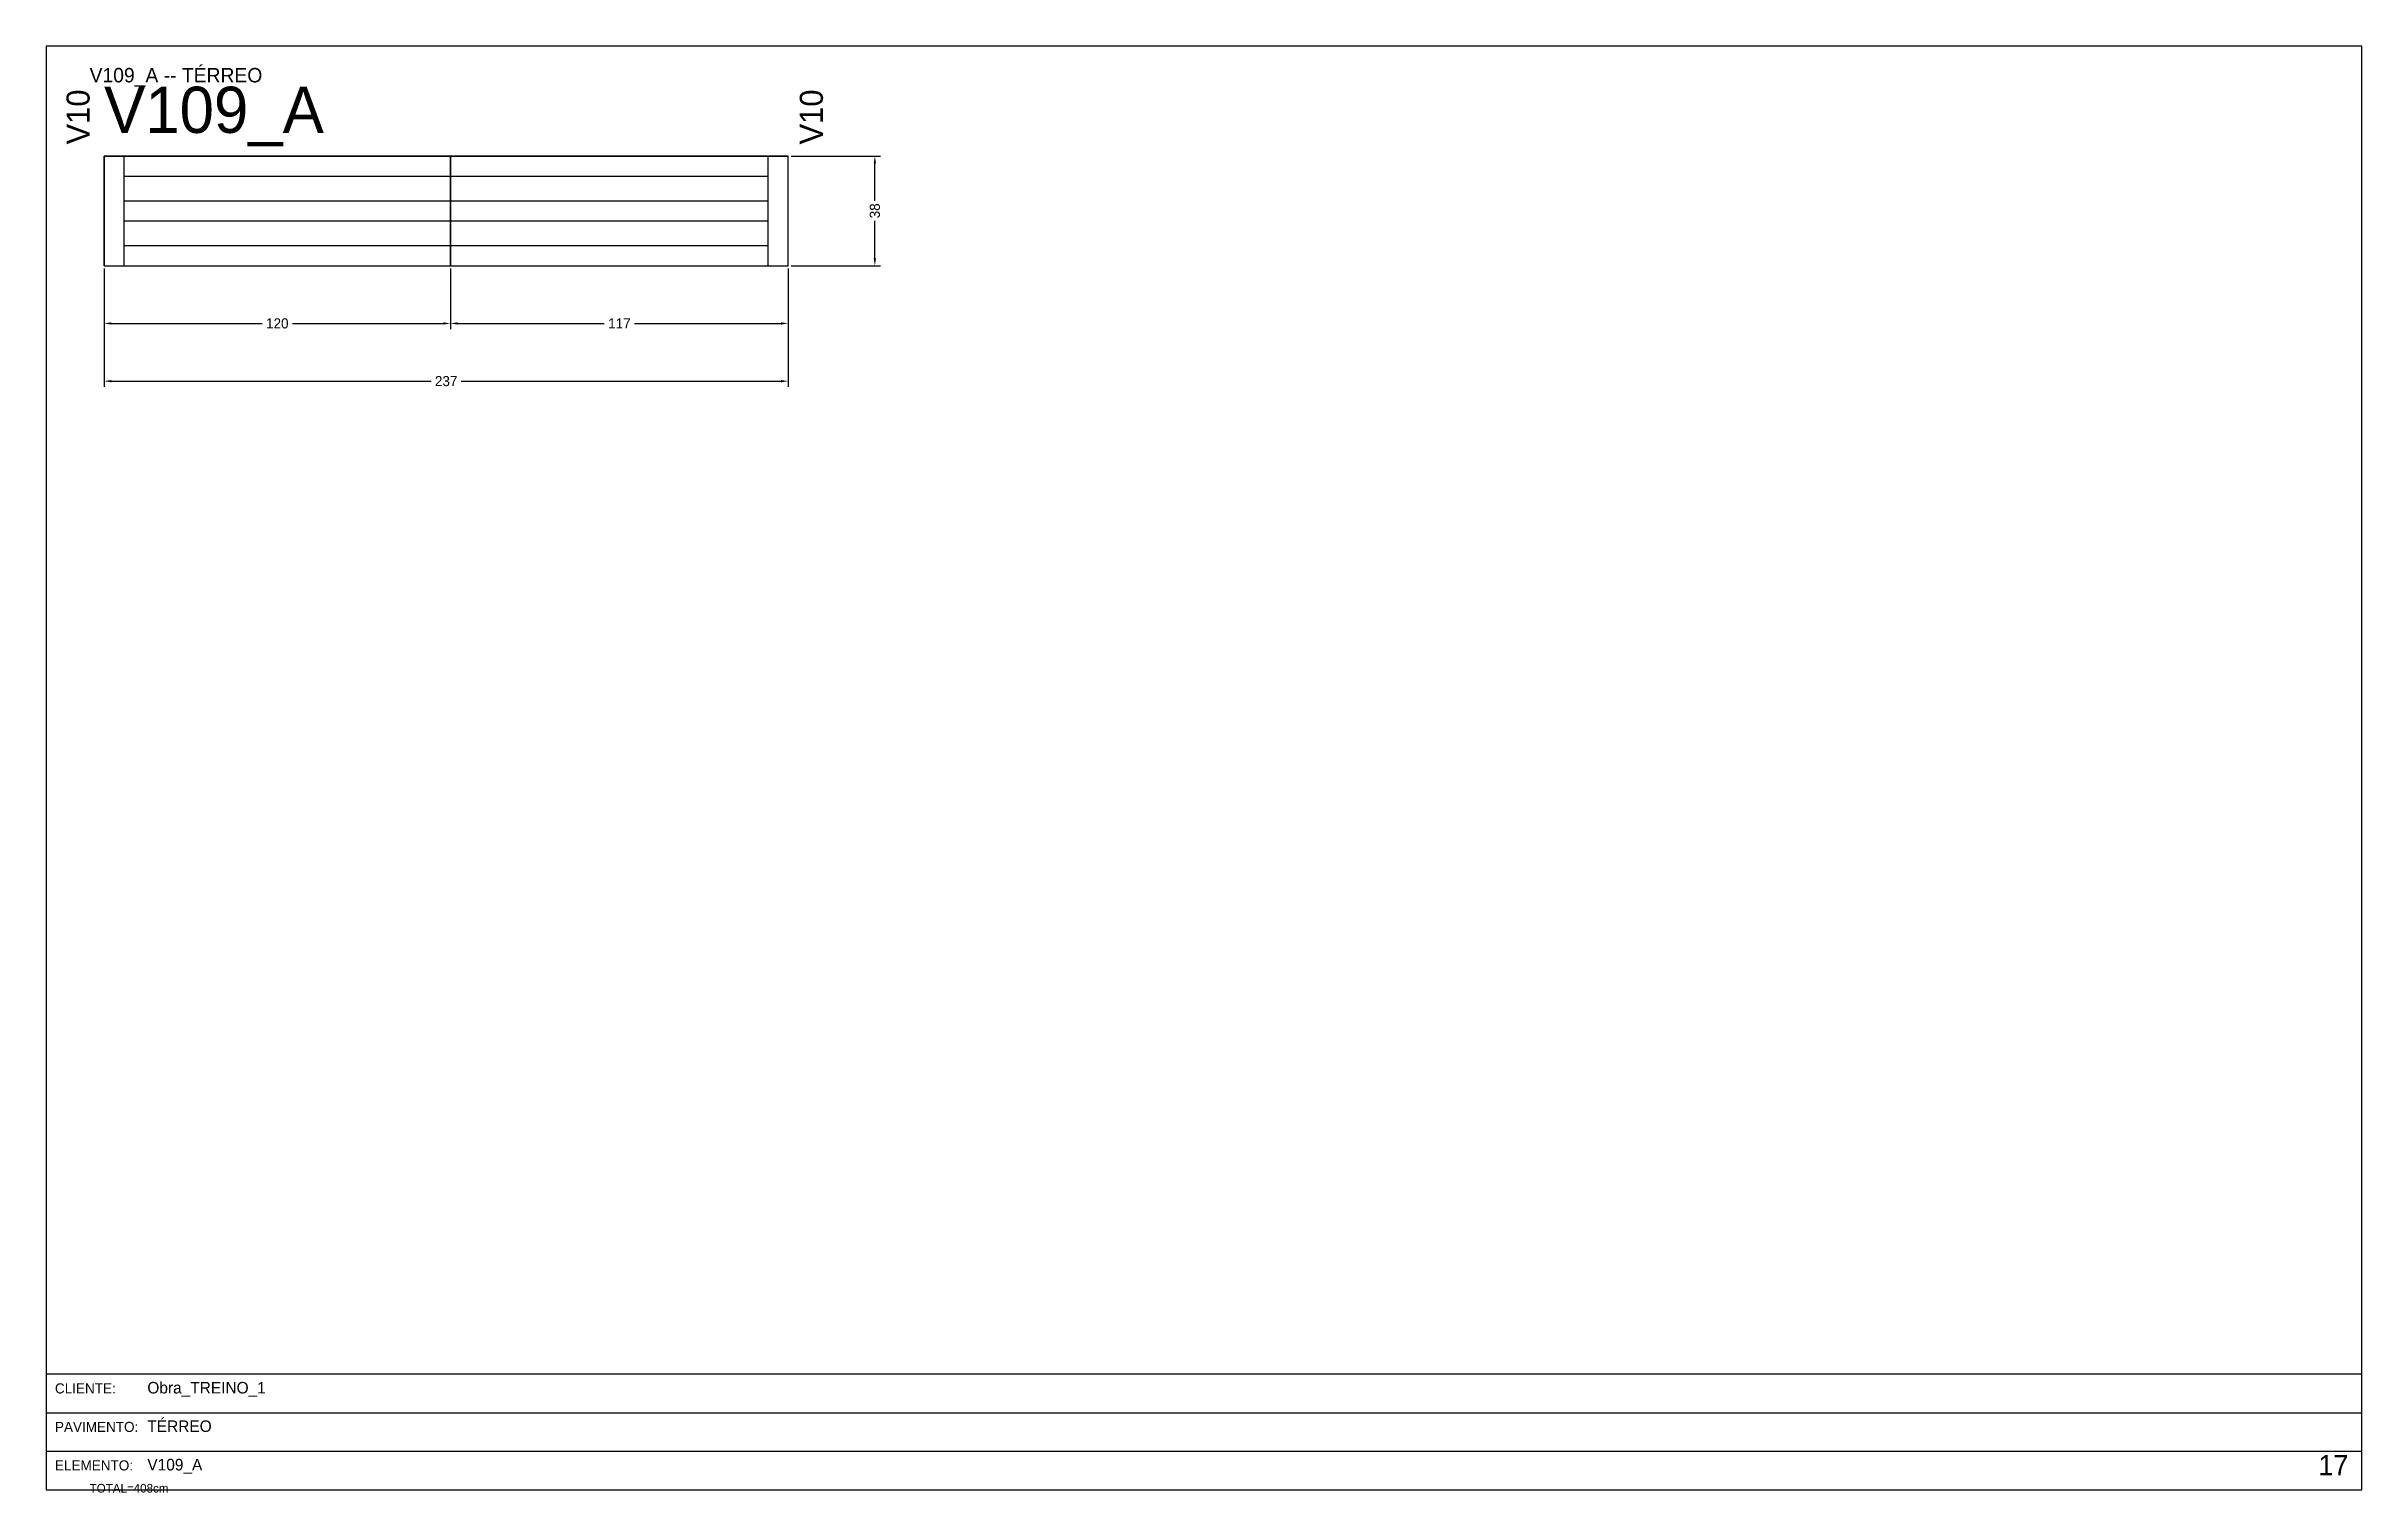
# Model space of a CAD drawing. Header units: metres. Extents: x 0 to 3268, y -4496 to 124.
# Drawn here: x 0 to 802, y -1519 to -1018 of the extents above; entities that cross this region are included whole.
import ezdxf

# ---------------------------------------------------------------- set-up
doc = ezdxf.new("R2010")
doc.units = ezdxf.units.M
for name, color, linetype in [('5', 5, 'Continuous'), ('BORDA_CELULA', 9, 'Continuous'), ('CARIMBO', 9, 'Continuous'), ('COTA', 241, 'Continuous'), ('NOMENCLATURA', 7, 'Continuous'), ('Painéis', 200, 'Continuous'), ('SARR_2.2x7', 40, 'Continuous')]:
    doc.layers.add(name, color=color, linetype=linetype)
doc.dimstyles.new('COTA', dxfattribs={"dimtxt": 3.5, "dimasz": 2.5, "dimexe": 2, "dimexo": 1, "dimgap": 0.9, "dimtad": 1, "dimdec": 0, "dimrnd": 1, "dimcen": 2.5, "dimclrd": 4, "dimclre": 4, "dimclrt": 4, "dimazin": 3, "dimtfac": 1, "dimtmove": 0, "dimatfit": 3})

msp = doc.modelspace()

# ---------------------------------------------------------------- texts
at = {"layer": '5'}
for p in [(15, -1052), (269, -1052)]:
    msp.add_text('V10', height=8, rotation=90, dxfattribs=at).set_placement(p)
at = {"layer": 'CARIMBO', "color": 9}
for s, p in [('CLIENTE:', (3, -1484.67)), ('PAVIMENTO:', (3, -1498)), ('ELEMENTO:', (3, -1511.33))]:
    msp.add_text(s, height=3.5, dxfattribs=at).set_placement(p)
at = {"layer": 'CARIMBO', "color": 2}
for s, p in [('Obra_TREINO_1', (35, -1484.67)), ('TÉRREO', (35, -1498)), ('V109_A', (35, -1511.33))]:
    msp.add_text(s, height=4, dxfattribs=at).set_placement(p)
at = {"layer": 'CARIMBO', "color": 3}
msp.add_text('17', height=7, dxfattribs=at).set_placement((787, -1513))
at = {"layer": 'COTA'}
msp.add_text('TOTAL=408cm', height=3, dxfattribs=at).set_placement((15, -1519))
at = {"layer": 'NOMENCLATURA'}
for s, height, p in [('V109_A -- TÉRREO', 5, (15, -1030.5)), ('V109_A', 16, (20, -1048))]:
    msp.add_text(s, height=height, dxfattribs=at).set_placement(p)

# ---------------------------------------------------------------- blocks, each defined once
blk = doc.blocks.new('_CLOSEDFILLED')
at = {"color": 0, "linetype": 'BYBLOCK'}
blk.add_solid([(-1, 0.16), (0, 0), (-1, -0.16)], dxfattribs=at)
blk = doc.blocks.new('*D153')
at = {"color": 4}
for p, q in [((20, -1095), (20, -1116)), ((140, -1095), (140, -1116)), ((22.5, -1114), (74.75, -1114)), ((85.25, -1114), (137.5, -1114))]:
    blk.add_line(p, q, dxfattribs=at)
at = {"layer": 'Defpoints'}
for p in [(20, -1094), (140, -1094), (20, -1114)]:
    blk.add_point(p, dxfattribs=at)
at = {"layer": 'COTA', "color": 4, "xscale": 2.5, "yscale": 2.5, "rotation": 180}
blk.add_blockref('_CLOSEDFILLED', (20, -1114), dxfattribs=at)
at = {"layer": 'COTA', "color": 4, "xscale": 2.5, "yscale": 2.5}
blk.add_blockref('_CLOSEDFILLED', (140, -1114), dxfattribs=at)
at = {"layer": 'COTA', "color": 4, "insert": (80, -1114), "char_height": 3.5, "attachment_point": 5}
blk.add_mtext('120', dxfattribs=at)
blk = doc.blocks.new('*D154')
at = {"color": 4}
for p, q in [((140, -1095), (140, -1116)), ((257, -1095), (257, -1116)), ((142.5, -1114), (193.25, -1114)), ((203.75, -1114), (254.5, -1114))]:
    blk.add_line(p, q, dxfattribs=at)
at = {"layer": 'Defpoints'}
for p in [(140, -1094), (257, -1094), (140, -1114)]:
    blk.add_point(p, dxfattribs=at)
at = {"layer": 'COTA', "color": 4, "xscale": 2.5, "yscale": 2.5, "rotation": 180}
blk.add_blockref('_CLOSEDFILLED', (140, -1114), dxfattribs=at)
at = {"layer": 'COTA', "color": 4, "xscale": 2.5, "yscale": 2.5}
blk.add_blockref('_CLOSEDFILLED', (257, -1114), dxfattribs=at)
at = {"layer": 'COTA', "color": 4, "insert": (198.5, -1114), "char_height": 3.5, "attachment_point": 5}
blk.add_mtext('117', dxfattribs=at)
blk = doc.blocks.new('*D155')
at = {"color": 4}
for p, q in [((20, -1095), (20, -1136)), ((257, -1095), (257, -1136)), ((22.5, -1134), (133.25, -1134)), ((143.75, -1134), (254.5, -1134))]:
    blk.add_line(p, q, dxfattribs=at)
at = {"layer": 'Defpoints'}
for p in [(20, -1094), (257, -1094), (20, -1134)]:
    blk.add_point(p, dxfattribs=at)
at = {"layer": 'COTA', "color": 4, "xscale": 2.5, "yscale": 2.5, "rotation": 180}
blk.add_blockref('_CLOSEDFILLED', (20, -1134), dxfattribs=at)
at = {"layer": 'COTA', "color": 4, "xscale": 2.5, "yscale": 2.5}
blk.add_blockref('_CLOSEDFILLED', (257, -1134), dxfattribs=at)
at = {"layer": 'COTA', "color": 4, "insert": (138.5, -1134), "char_height": 3.5, "attachment_point": 5}
blk.add_mtext('237', dxfattribs=at)
blk = doc.blocks.new('*D156')
at = {"color": 4}
for p, q in [((258, -1056), (289, -1056)), ((287, -1071.5), (287, -1058.5)), ((287, -1091.5), (287, -1078.5)), ((258, -1094), (289, -1094))]:
    blk.add_line(p, q, dxfattribs=at)
at = {"layer": 'Defpoints'}
for p in [(257, -1056), (257, -1094), (287, -1094)]:
    blk.add_point(p, dxfattribs=at)
at = {"layer": 'COTA', "color": 4, "xscale": 2.5, "yscale": 2.5}
for p, rotation in [((287, -1056), 90), ((287, -1094), 270)]:
    blk.add_blockref('_CLOSEDFILLED', p, dxfattribs=dict(at, rotation=rotation))
at = {"layer": 'COTA', "color": 4, "insert": (287, -1075), "char_height": 3.5, "attachment_point": 5, "rotation": 90}
blk.add_mtext('38', dxfattribs=at)
blk = doc.blocks.new('*D157')
at = {"color": 4}
for p, q in [((258, -1056), (289, -1056)), ((287, -1071.5), (287, -1058.5)), ((287, -1091.5), (287, -1078.5)), ((258, -1094), (289, -1094))]:
    blk.add_line(p, q, dxfattribs=at)
at = {"layer": 'Defpoints'}
for p in [(257, -1056), (257, -1094), (287, -1094)]:
    blk.add_point(p, dxfattribs=at)
at = {"layer": 'COTA', "color": 4, "xscale": 2.5, "yscale": 2.5}
for p, rotation in [((287, -1056), 90), ((287, -1094), 270)]:
    blk.add_blockref('_CLOSEDFILLED', p, dxfattribs=dict(at, rotation=rotation))
at = {"layer": 'COTA', "color": 4, "insert": (287, -1075), "char_height": 3.5, "attachment_point": 5, "rotation": 90}
blk.add_mtext('38', dxfattribs=at)

# ---------------------------------------------------------------- dimensions: what is measured, and where the dimension line sits
at = {"layer": 'COTA'}
for picture in ['*D156', '*D157']:
    dim = msp.add_linear_dim(base=(287, -1094), p1=(257, -1094), p2=(257, -1056), angle=90, dimstyle='COTA', dxfattribs=at)
    dim.commit()
    dim.dimension.update_dxf_attribs({"geometry": picture, "text_midpoint": (287, -1075)})
for base, p1, p2, picture, middle in [((20, -1114), (20, -1094), (140, -1094), '*D153', (80, -1114)), ((20, -1134), (20, -1094), (257, -1094), '*D155', (138.5, -1134)), ((140, -1114), (140, -1094), (257, -1094), '*D154', (198.5, -1114))]:
    dim = msp.add_linear_dim(base=base, p1=p1, p2=p2, dimstyle='COTA', dxfattribs=at)
    dim.commit()
    dim.dimension.update_dxf_attribs({"geometry": picture, "text_midpoint": middle})

# ---------------------------------------------------------------- linework, layer by layer
at = {"layer": 'BORDA_CELULA'}
for points in [[(0, -1518), (802, -1518), (802, -1018), (0, -1018)], [(0, -1518), (802, -1518), (802, -1478), (0, -1478)]]:
    msp.add_lwpolyline(points, close=True, dxfattribs=at)
at = {"layer": 'CARIMBO'}
for p, q in [((0, -1491.33), (802, -1491.33)), ((0, -1504.67), (802, -1504.67)), ((0, -1518), (802, -1518))]:
    msp.add_line(p, q, dxfattribs=at)
at = {"layer": 'Painéis'}
for points in [[(20, -1094), (20, -1056)], [(20, -1056), (140, -1056)], [(20, -1094), (140, -1094), (140, -1056), (20, -1056), (20, -1094)], [(140, -1094), (140, -1056)], [(140, -1056), (257, -1056)], [(140, -1094), (257, -1094), (257, -1056), (140, -1056), (140, -1094)], [(257, -1094), (257, -1056)], [(20, -1094), (140, -1094)], [(140, -1094), (257, -1094)]]:
    msp.add_lwpolyline(points, dxfattribs=at)
at = {"layer": 'SARR_2.2x7'}
for points in [[(27, -1094), (27, -1056)], [(250, -1094), (250, -1056)], [(27, -1063), (140, -1063)], [(140, -1063), (250, -1063)], [(27, -1071.5), (140, -1071.5)], [(140, -1071.5), (250, -1071.5)], [(27, -1078.5), (140, -1078.5)], [(140, -1078.5), (250, -1078.5)], [(27, -1087), (140, -1087)], [(140, -1087), (250, -1087)]]:
    msp.add_lwpolyline(points, dxfattribs=at)

msp.set_redraw_order([(e.dxf.handle, doc.entitydb.next_handle()) for e in msp.query("TEXT MTEXT ATTDEF DIMENSION ARC_DIMENSION")])  # texts and dimensions are drawn at this point

doc.saveas('drawing.dxf')
